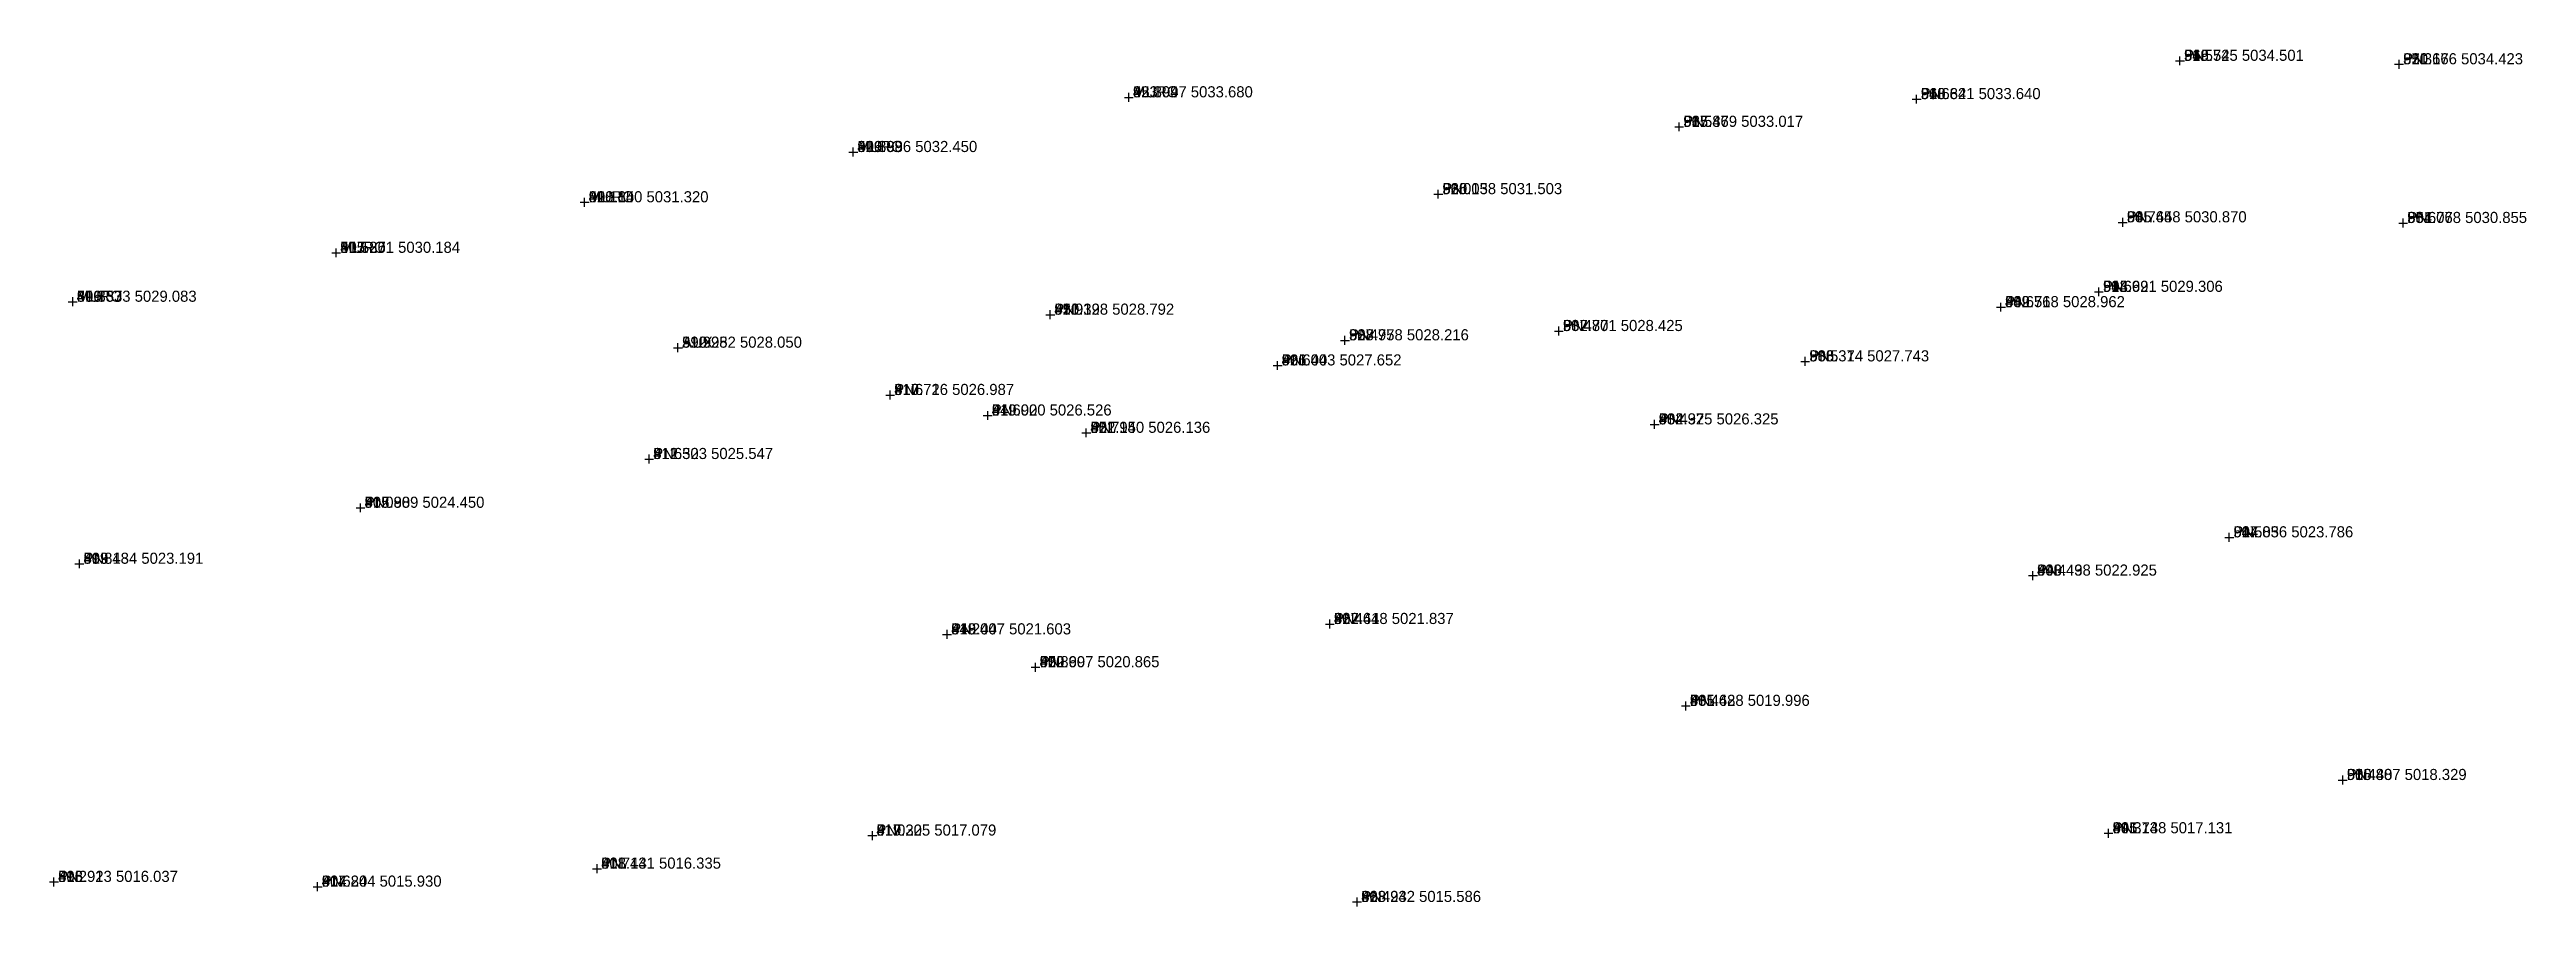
# Model space of a CAD drawing. Extents: x 886 to 1008, y 4909 to 5108.
# Drawn here: x 898.8 to 954.5, y 5015.5 to 5034.8 of the extents above; entities that cross this region are included whole.
import ezdxf

# ---------------------------------------------------------------- set-up
doc = ezdxf.new("R2010")
doc.units = 0
doc.linetypes.add('1', pattern=[0])
doc.layers.get('0').update_dxf_attribs({"linetype": '1'})
doc.styles.add('STD', font='txt')

msp = doc.modelspace()

# ---------------------------------------------------------------- texts
at = {"layer": 'CO_ORDS', "color": 3, "style": 'STD'}
for s, p in [(' 946.745 5034.501', (946.7447, 5034.5014, 51.5521)), (' 951.676 5034.423', (951.676, 5034.4233, 52.3161)), (' 923.097 5033.680', (923.0969, 5033.6802, 52.3944)), (' 940.821 5033.640', (940.8213, 5033.6402, 51.6637)), (' 935.479 5033.017', (935.4794, 5033.0169, 51.5863)), (' 916.896 5032.450', (916.8959, 5032.4504, 52.3978)), (' 910.850 5031.320', (910.8503, 5031.32, 52.1142)), (' 930.058 5031.503', (930.0578, 5031.5032, 52.0132)), (' 945.458 5030.870', (945.4576, 5030.8696, 50.7643)), (' 951.768 5030.855', (951.7676, 5030.8546, 50.6066)), (' 905.261 5030.184', (905.2607, 5030.1838, 51.5868)), (' 899.333 5029.083', (899.3334, 5029.0834, 51.3572)), (' 921.328 5028.792', (921.3276, 5028.7924, 51.9192)), (' 942.718 5028.962', (942.7182, 5028.9616, 50.6561)), (' 944.921 5029.306', (944.9211, 5029.3062, 50.6687)), (' 932.771 5028.425', (932.7706, 5028.425, 50.4802)), (' 912.952 5028.050', (912.9523, 5028.0502, 51.9284)), (' 927.958 5028.216', (927.9579, 5028.2161, 50.4767)), (' 938.314 5027.743', (938.3145, 5027.7428, 50.5374)), (' 926.443 5027.652', (926.4426, 5027.6516, 50.6001)), (' 917.726 5026.987', (917.726, 5026.9868, 51.671)), (' 919.920 5026.526', (919.9203, 5026.5255, 51.6004)), (' 922.140 5026.136', (922.1396, 5026.1356, 50.7948)), (' 934.925 5026.325', (934.9253, 5026.3254, 50.4375)), (' 912.303 5025.547', (912.303, 5025.5469, 51.6518)), (' 905.809 5024.450', (905.8087, 5024.4504, 51.0977)), (' 947.856 5023.786', (947.8563, 5023.7856, 50.5026)), (' 899.484 5023.191', (899.4838, 5023.1912, 50.8132)), (' 943.438 5022.925', (943.4384, 5022.9254, 50.4486)), (' 919.007 5021.603', (919.0071, 5021.6033, 51.2442)), (' 927.618 5021.837', (927.6182, 5021.8369, 50.4444)), (' 920.997 5020.865', (920.9967, 5020.8647, 50.8601)), (' 935.628 5019.996', (935.6275, 5019.9958, 50.448)), (' 950.407 5018.329', (950.4072, 5018.3287, 50.4881)), (' 917.325 5017.079', (917.3252, 5017.0788, 51.0195)), (' 945.138 5017.131', (945.138, 5017.1308, 50.3741)), (' 898.913 5016.037', (898.9126, 5016.0372, 50.2924)), (' 911.131 5016.335', (911.1311, 5016.3348, 50.7435)), (' 904.844 5015.930', (904.8443, 5015.9304, 50.6205)), (' 928.232 5015.586', (928.2323, 5015.5861, 50.4937))]:
    msp.add_text(s, height=0.25, dxfattribs=at).set_placement(p)
at = {"layer": 'CODE', "color": 3, "style": 'STD'}
for s, p in [(' PN', (946.7447, 5034.5014, 51.5521)), (' PN', (951.676, 5034.4233, 52.3161)), (' MURO', (923.0969, 5033.6802, 52.3944)), (' PN', (940.8213, 5033.6402, 51.6637)), (' PN', (935.4794, 5033.0169, 51.5863)), (' MURO', (916.8959, 5032.4504, 52.3978)), (' MURO', (910.8503, 5031.32, 52.1142)), (' PN', (930.0578, 5031.5032, 52.0132)), (' PN', (945.4576, 5030.8696, 50.7643)), (' PN', (951.7676, 5030.8546, 50.6066)), (' MURO', (905.2607, 5030.1838, 51.5868)), (' MURO', (899.3334, 5029.0834, 51.3572)), (' PN', (921.3276, 5028.7924, 51.9192)), (' PN', (942.7182, 5028.9616, 50.6561)), (' PN', (944.9211, 5029.3062, 50.6687)), (' PN', (932.7706, 5028.425, 50.4802)), (' AUX', (912.9523, 5028.0502, 51.9284)), (' PN', (927.9579, 5028.2161, 50.4767)), (' PN', (938.3145, 5027.7428, 50.5374)), (' PN', (926.4426, 5027.6516, 50.6001)), (' PN', (917.726, 5026.9868, 51.671)), (' PN', (919.9203, 5026.5255, 51.6004)), (' PN', (922.1396, 5026.1356, 50.7948)), (' PN', (934.9253, 5026.3254, 50.4375)), (' PN', (912.303, 5025.5469, 51.6518)), (' PN', (905.8087, 5024.4504, 51.0977)), (' PN', (947.8563, 5023.7856, 50.5026)), (' PN', (899.4838, 5023.1912, 50.8132)), (' PN', (943.4384, 5022.9254, 50.4486)), (' PN', (919.0071, 5021.6033, 51.2442)), (' PN', (927.6182, 5021.8369, 50.4444)), (' PN', (920.9967, 5020.8647, 50.8601)), (' PN', (935.6275, 5019.9958, 50.448)), (' PN', (950.4072, 5018.3287, 50.4881)), (' PN', (945.138, 5017.1308, 50.3741)), (' PN', (917.3252, 5017.0788, 51.0195)), (' PN', (898.9126, 5016.0372, 50.2924)), (' PN', (911.1311, 5016.3348, 50.7435)), (' PN', (904.8443, 5015.9304, 50.6205)), (' PN', (928.2323, 5015.5861, 50.4937))]:
    msp.add_text(s, height=0.25, dxfattribs=at).set_placement(p)
at = {"layer": 'HEIGHT', "color": 3, "style": 'STD'}
for s, p in [(' 51.552', (946.7447, 5034.5014, 51.5521)), (' 52.316', (951.676, 5034.4233, 52.3161)), (' 52.394', (923.0969, 5033.6802, 52.3944)), (' 51.664', (940.8213, 5033.6402, 51.6637)), (' 51.586', (935.4794, 5033.0169, 51.5863)), (' 52.398', (916.8959, 5032.4504, 52.3978)), (' 52.114', (910.8503, 5031.32, 52.1142)), (' 52.013', (930.0578, 5031.5032, 52.0132)), (' 50.764', (945.4576, 5030.8696, 50.7643)), (' 50.607', (951.7676, 5030.8546, 50.6066)), (' 51.587', (905.2607, 5030.1838, 51.5868)), (' 51.357', (899.3334, 5029.0834, 51.3572)), (' 51.919', (921.3276, 5028.7924, 51.9192)), (' 50.656', (942.7182, 5028.9616, 50.6561)), (' 50.669', (944.9211, 5029.3062, 50.6687)), (' 50.480', (932.7706, 5028.425, 50.4802)), (' 51.928', (912.9523, 5028.0502, 51.9284)), (' 50.477', (927.9579, 5028.2161, 50.4767)), (' 50.537', (938.3145, 5027.7428, 50.5374)), (' 50.600', (926.4426, 5027.6516, 50.6001)), (' 51.671', (917.726, 5026.9868, 51.671)), (' 51.600', (919.9203, 5026.5255, 51.6004)), (' 50.795', (922.1396, 5026.1356, 50.7948)), (' 50.437', (934.9253, 5026.3254, 50.4375)), (' 51.652', (912.303, 5025.5469, 51.6518)), (' 51.098', (905.8087, 5024.4504, 51.0977)), (' 50.503', (947.8563, 5023.7856, 50.5026)), (' 50.813', (899.4838, 5023.1912, 50.8132)), (' 50.449', (943.4384, 5022.9254, 50.4486)), (' 51.244', (919.0071, 5021.6033, 51.2442)), (' 50.444', (927.6182, 5021.8369, 50.4444)), (' 50.860', (920.9967, 5020.8647, 50.8601)), (' 50.448', (935.6275, 5019.9958, 50.448)), (' 50.488', (950.4072, 5018.3287, 50.4881)), (' 51.020', (917.3252, 5017.0788, 51.0195)), (' 50.374', (945.138, 5017.1308, 50.3741)), (' 50.292', (898.9126, 5016.0372, 50.2924)), (' 50.744', (911.1311, 5016.3348, 50.7435)), (' 50.620', (904.8443, 5015.9304, 50.6205)), (' 50.494', (928.2323, 5015.5861, 50.4937))]:
    msp.add_text(s, height=0.25, dxfattribs=at).set_placement(p)
at = {"layer": 'PT_ID', "color": 3, "style": 'STD'}
for s, p in [(' 369', (946.7447, 5034.5014, 51.5521)), (' 370', (951.676, 5034.4233, 52.3161)), (' 453', (923.0969, 5033.6802, 52.3944)), (' 368', (940.8213, 5033.6402, 51.6637)), (' 367', (935.4794, 5033.0169, 51.5863)), (' 409', (916.8959, 5032.4504, 52.3978)), (' 408', (910.8503, 5031.32, 52.1142)), (' 366', (930.0578, 5031.5032, 52.0132)), (' 385', (945.4576, 5030.8696, 50.7643)), (' 384', (951.7676, 5030.8546, 50.6066)), (' 407', (905.2607, 5030.1838, 51.5868)), (' 406', (899.3334, 5029.0834, 51.3572)), (' 450', (921.3276, 5028.7924, 51.9192)), (' 489', (942.7182, 5028.9616, 50.6561)), (' 513', (944.9211, 5029.3062, 50.6687)), (' 387', (932.7706, 5028.425, 50.4802)), (' 390', (912.9523, 5028.0502, 51.9284)), (' 388', (927.9579, 5028.2161, 50.4767)), (' 386', (938.3145, 5027.7428, 50.5374)), (' 461', (926.4426, 5027.6516, 50.6001)), (' 410', (917.726, 5026.9868, 51.671)), (' 449', (919.9203, 5026.5255, 51.6004)), (' 451', (922.1396, 5026.1356, 50.7948)), (' 482', (934.9253, 5026.3254, 50.4375)), (' 411', (912.303, 5025.5469, 51.6518)), (' 412', (905.8087, 5024.4504, 51.0977)), (' 514', (947.8563, 5023.7856, 50.5026)), (' 413', (899.4838, 5023.1912, 50.8132)), (' 490', (943.4384, 5022.9254, 50.4486)), (' 448', (919.0071, 5021.6033, 51.2442)), (' 462', (927.6182, 5021.8369, 50.4444)), (' 452', (920.9967, 5020.8647, 50.8601)), (' 481', (935.6275, 5019.9958, 50.448)), (' 515', (950.4072, 5018.3287, 50.4881)), (' 419', (917.3252, 5017.0788, 51.0195)), (' 491', (945.138, 5017.1308, 50.3741)), (' 416', (898.9126, 5016.0372, 50.2924)), (' 418', (911.1311, 5016.3348, 50.7435)), (' 417', (904.8443, 5015.9304, 50.6205)), (' 463', (928.2323, 5015.5861, 50.4937))]:
    msp.add_text(s, height=0.25, dxfattribs=at).set_placement(p)

# ---------------------------------------------------------------- blocks, each defined once
blk = doc.blocks.new('CROSS')
at = {"color": 0}
for p, q in [((-50, 0), (50, 0)), ((0, -50), (0, 50))]:
    blk.add_line(p, q, dxfattribs=at)

# ---------------------------------------------------------------- block references
at = {"layer": 'POINT', "color": 2, "xscale": 0.002, "yscale": 0.002, "zscale": 0.002}
for p in [(946.7447, 5034.5014, 51.5521), (951.676, 5034.4233, 52.3161), (923.0969, 5033.6802, 52.3944), (940.8213, 5033.6402, 51.6637), (935.4794, 5033.0169, 51.5863), (916.8959, 5032.4504, 52.3978), (910.8503, 5031.32, 52.1142), (930.0578, 5031.5032, 52.0132), (945.4576, 5030.8696, 50.7643), (951.7676, 5030.8546, 50.6066), (905.2607, 5030.1838, 51.5868), (899.3334, 5029.0834, 51.3572), (942.7182, 5028.9616, 50.6561), (944.9211, 5029.3062, 50.6687), (921.3276, 5028.7924, 51.9192), (932.7706, 5028.425, 50.4802), (912.9523, 5028.0502, 51.9284), (927.9579, 5028.2161, 50.4767), (926.4426, 5027.6516, 50.6001), (938.3145, 5027.7428, 50.5374), (917.726, 5026.9868, 51.671), (919.9203, 5026.5255, 51.6004), (934.9253, 5026.3254, 50.4375), (922.1396, 5026.1356, 50.7948), (912.303, 5025.5469, 51.6518), (905.8087, 5024.4504, 51.0977), (947.8563, 5023.7856, 50.5026), (899.4838, 5023.1912, 50.8132), (943.4384, 5022.9254, 50.4486), (927.6182, 5021.8369, 50.4444), (919.0071, 5021.6033, 51.2442), (920.9967, 5020.8647, 50.8601), (935.6275, 5019.9958, 50.448), (950.4072, 5018.3287, 50.4881), (917.3252, 5017.0788, 51.0195), (945.138, 5017.1308, 50.3741), (911.1311, 5016.3348, 50.7435), (898.9126, 5016.0372, 50.2924), (904.8443, 5015.9304, 50.6205), (928.2323, 5015.5861, 50.4937)]:
    msp.add_blockref('CROSS', p, dxfattribs=at)

msp.set_redraw_order([(e.dxf.handle, doc.entitydb.next_handle()) for e in msp.query("TEXT MTEXT ATTDEF DIMENSION ARC_DIMENSION")])  # texts and dimensions are drawn at this point

doc.saveas('drawing.dxf')
